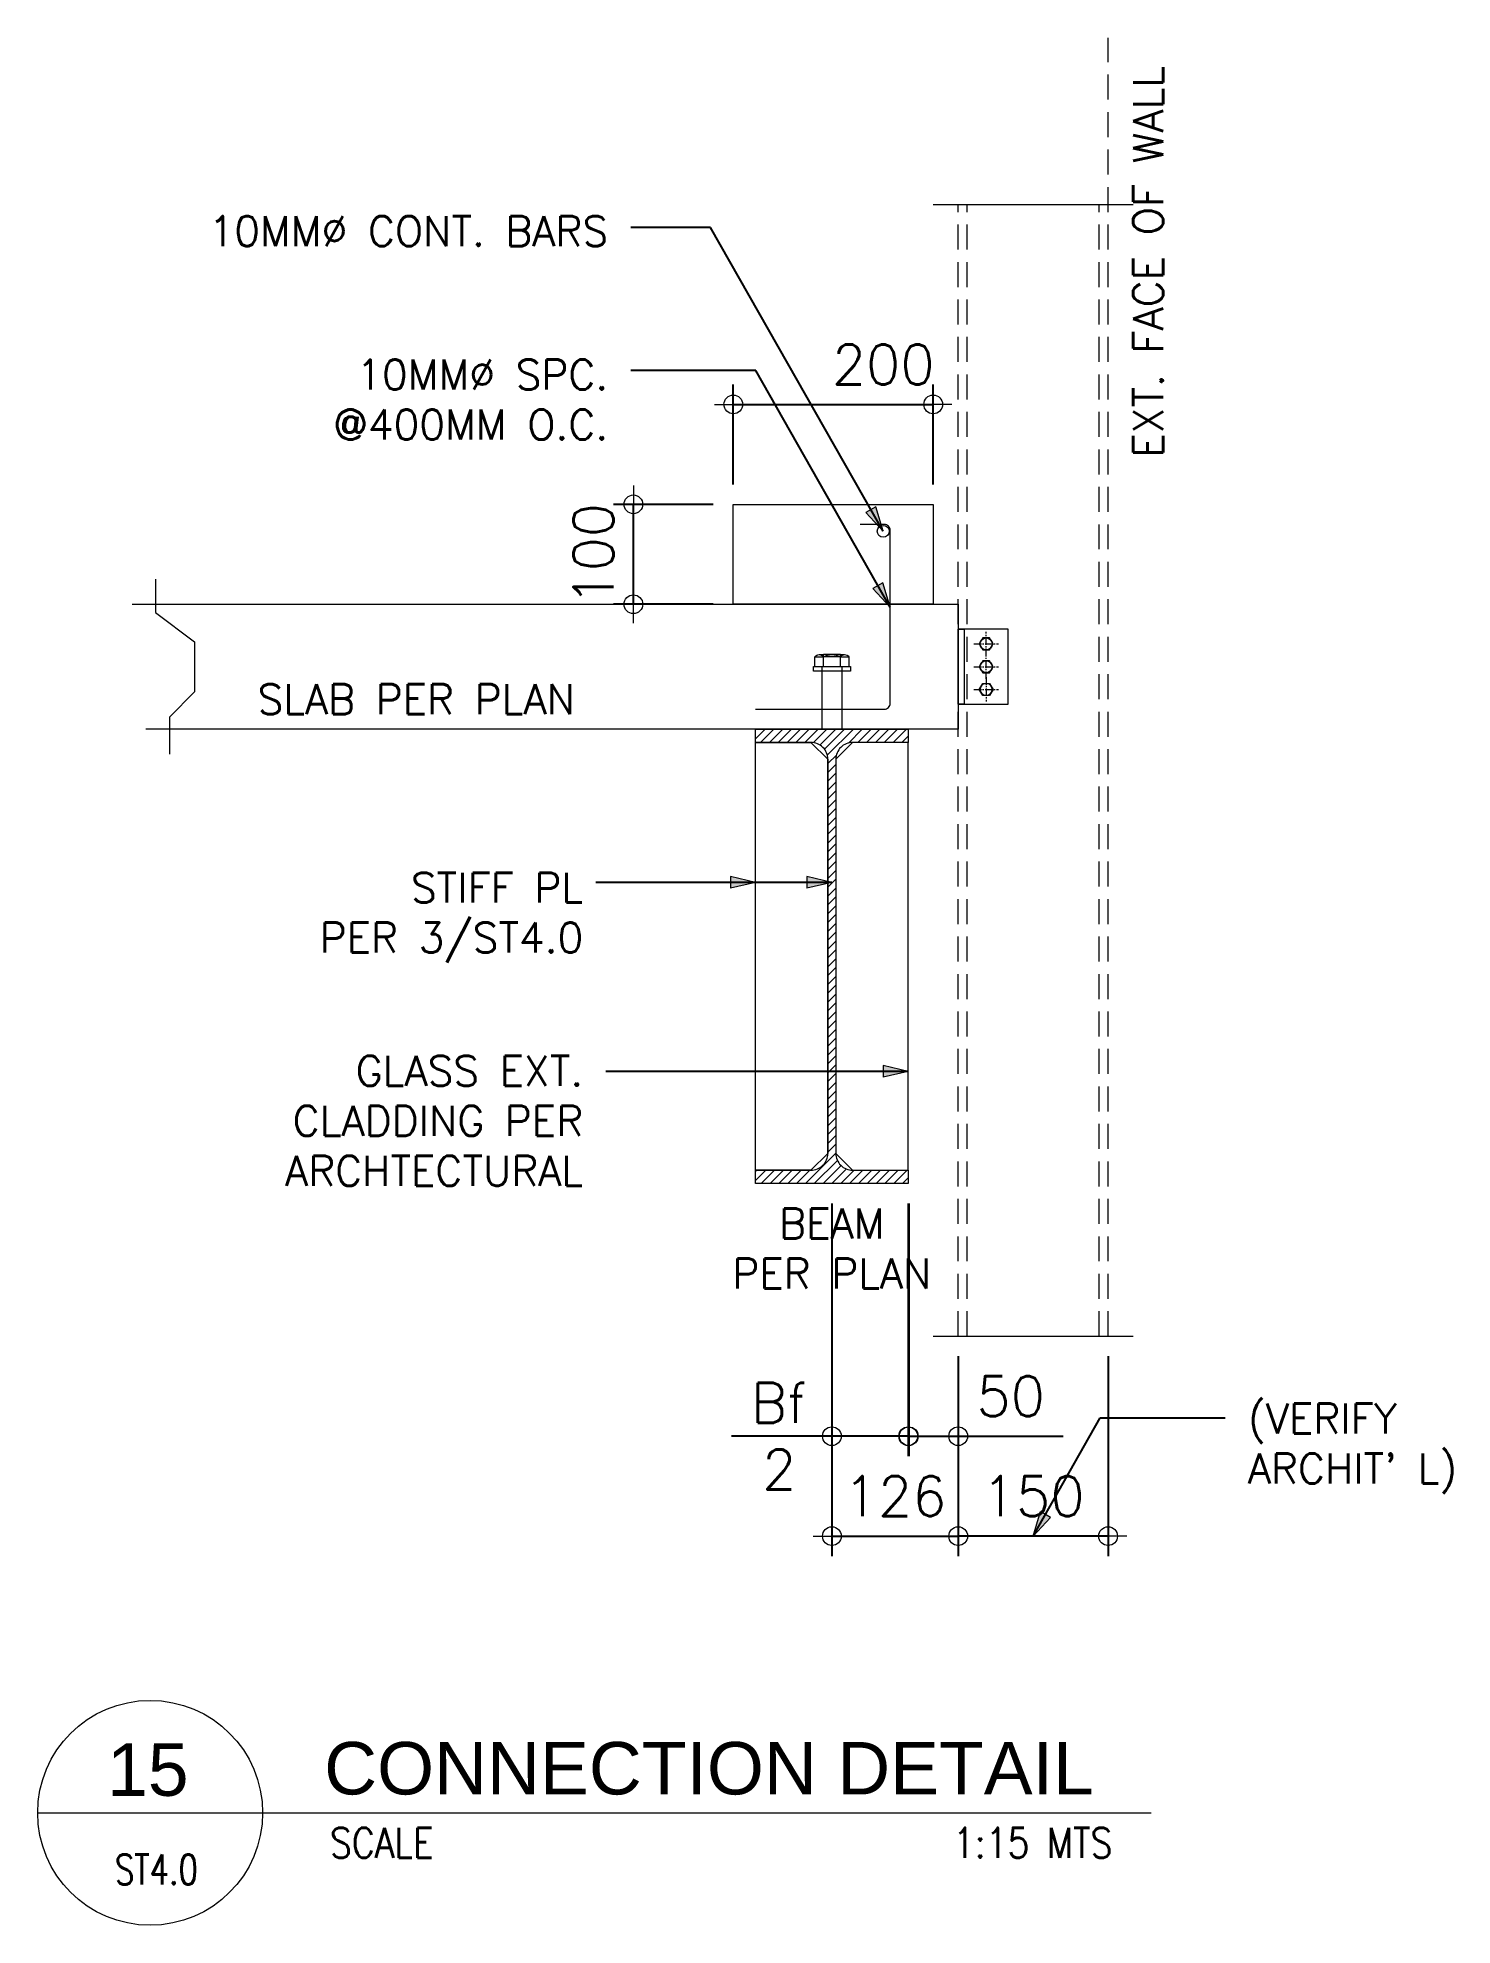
# Model space of a CAD drawing. Header units: millimetres. Extents: x 0 to 437400, y -4782 to 73710.
# Drawn here: x 22528 to 23943, y 4180 to 6069 of the extents above; entities that cross this region are included whole.
import ezdxf
from ezdxf.enums import TextEntityAlignment as Align

# ---------------------------------------------------------------- set-up
doc = ezdxf.new("R2010")
doc.units = ezdxf.units.MM
doc.header["$LTSCALE"] = 10
doc.header["$MEASUREMENT"] = 0
doc.linetypes.add('CENTER2', pattern=[1.125, 0.75, -0.125, 0.125, -0.125])
doc.linetypes.add('HIDDEN', pattern=[0.375, 0.25, -0.125])
doc.layers.get('0').update_dxf_attribs({"lineweight": 9})
for name, color, linetype, lineweight in [('.2 - RED', 1, 'Continuous', 20), ('grid_iden', 1, 'Continuous', 9), ('HATCH', 8, 'Continuous', 5), ('HPROP', 251, 'Continuous', 5), ('S-Ablt', 1, 'Continuous', 9), ('S-ANNO-DIMS', 1, 'Continuous', 5), ('S-Anno-Text', 52, 'Continuous', 15), ('S-DETL-FAST', 40, 'Continuous', 9), ('S-DETL-LN03', 3, 'Continuous', 9), ('S-DETL-RBAR', 7, 'Continuous', 9), ('S_SLAB', 253, 'Continuous', 9), ('WINDOW', 37, 'Continuous', 15)]:
    doc.layers.add(name, color=color, linetype=linetype, lineweight=lineweight)
doc.styles.add('1', font='romans.shx', dxfattribs={"width": 0.85, "height": 60})
doc.styles.add('2', font='simplex.shx', dxfattribs={"width": 0.95, "height": 40})
doc.styles.add('40', font='simplex.shx', dxfattribs={"height": 40})
doc.styles.add('ROMANS12', font='ROMANS.shx', dxfattribs={"height": 1.125})
doc.styles.add('SHEETNAME', font='simplex.shx', dxfattribs={"width": 0.75, "height": 200})
doc.styles.add('TITLE1', font='HELV.shx', dxfattribs={"height": 500})
doc.dimstyles.new('ESCA15', dxfattribs={"dimtxt": 40, "dimasz": 0.25, "dimexe": 20, "dimexo": 20, "dimgap": 20, "dimtad": 1, "dimdec": 0, "dimrnd": 1, "dimdsep": 46, "dimtxsty": '40', "dimblk1": 'ESCADIM_ARW', "dimblk2": 'ESCADIM_ARW', "dimsah": 1, "dimcen": 50, "dimclrd": 256, "dimclre": 256, "dimclrt": 52, "dimadec": 0, "dimazin": 0, "dimtfac": 1, "dimtdec": 0, "dimtofl": 0, "dimtmove": 0, "dimatfit": 3, "dimldrblk": 'ESCADIM_ARW', "dimfxl": 1, "dimtolj": 1, "dimtzin": 0, "dimarcsym": 0})
doc.dimstyles.new('ESCA_ARW$7', dxfattribs={"dimtxt": 200, "dimasz": 1, "dimexe": 100, "dimexo": 100, "dimgap": 100, "dimtad": 1, "dimdec": 0, "dimrnd": 1, "dimdsep": 46, "dimtxsty": '1', "dimblk1": 'dim_arw', "dimblk2": 'dim_arw', "dimsah": 1, "dimcen": 50, "dimclrd": 1, "dimclre": 256, "dimclrt": 52, "dimadec": 0, "dimazin": 0, "dimtfac": 1, "dimtofl": 0, "dimtmove": 0, "dimatfit": 3, "dimldrblk": 'dim_arw', "dimfxl": 1, "dimtolj": 1, "dimtzin": 0, "dimarcsym": 0})

msp = doc.modelspace()

# ---------------------------------------------------------------- texts
at = {"layer": 'S-Anno-Text', "color": 5, "style": 'TITLE1'}
msp.add_text('CONNECTION DETAIL', height=52.5, dxfattribs=at).set_placement((22814.6, 4311.4))
msp.add_text('15', height=52.5, dxfattribs=at).set_placement((22638.2, 4310), align=Align.CENTER)
at = {"layer": 'S-Anno-Text', "style": '2', "width": 0.85}
msp.add_text('SCALE', height=30, dxfattribs=at).set_placement((22820.5, 4248))
msp.add_text('1:15 MTS', height=30, dxfattribs=at).set_placement((23603.3, 4248), align=Align.RIGHT)
at = {"layer": 'S-Anno-Text', "style": 'SHEETNAME', "width": 0.75}
msp.add_text('ST4.0', height=30, dxfattribs=at).set_placement((22646.8, 4221.3), align=Align.CENTER)
at = {"layer": 'S-Anno-Text', "insert": (23624, 5845.2, 0), "char_height": 30, "width": 936.672, "attachment_point": 2, "rotation": 90, "style": 'ROMANS12'}
msp.add_mtext('\\pxqc;EXT. FACE OF WALL', dxfattribs=at)
at = {"layer": 'S-Anno-Text', "char_height": 30, "style": 'ROMANS12'}
for s, insert, width, attachment_point in [('10MM%%C CONT. BARS ', (23098.8, 5860.9, 0), 1104.462, 9), ('10MM%%C SPC. \\P@400MM O.C. ', (23098.8, 5667.2, 0), 1104.462, 9), ('\\pxqr;SLAB PER PLAN', (23065.5, 5392.3, 0), 1104.462, 9), ('STIFF PL\\PPER 3/ST4.0 ', (23073.8, 5143.8, 0), 1104.462, 9), ('GLASS EXT. \\PCLADDING PER \\PARCHTECTURAL', (23073.8, 4920.5, 0), 1104.462, 9), ('\\pxqc;BEAM\\PPER PLAN', (23322.6, 4897.8, 0), 936.672, 2), ("(VERIFY\\PARCHIT' L)", (23738.9, 4612.6, 0), 1104.462, 7)]:
    msp.add_mtext(s, dxfattribs=dict(at, insert=insert, width=width, attachment_point=attachment_point))

# ---------------------------------------------------------------- blocks, each defined once
blk = doc.blocks.new('BOLT', base_point=(6.57903, 3.67975))
for p, q in [((6.57103, 3.68469), (6.57103, 3.67975)), ((6.57503, 3.68469), (6.57103, 3.68469)), ((6.57503, 3.68575), (6.57303, 3.68575)), ((6.57503, 3.67975), (6.57503, 3.68575)), ((6.57503, 3.68575), (6.58303, 3.68575)), ((6.57503, 3.68469), (6.58303, 3.68469)), ((6.58503, 3.68575), (6.58303, 3.68575)), ((6.58303, 3.67975), (6.58303, 3.68575)), ((6.58703, 3.68469), (6.58303, 3.68469)), ((6.58703, 3.67975), (6.58703, 3.68469))]:
    blk.add_line(p, q)
for centre, radius, start, end in [((6.57303, 3.68334), 0.00241, 33.96962, 146.03038), ((6.57903, 3.6777), 0.00805, 60.20585, 119.79415), ((6.58503, 3.68334), 0.00241, 33.96962, 146.03038)]:
    blk.add_arc(centre, radius, start, end)
blk = doc.blocks.new('BOLT20')
at = {"color": 1}
for p, q in [((-18.5, 4.5), (-18.5, 0)), ((18.5, 4.5), (-18.5, 4.5)), ((-18.5, 0), (18.5, 0)), ((18.5, 0), (18.5, 4.5))]:
    blk.add_line(p, q, dxfattribs=at)
at = {"color": 1, "xscale": 2125, "yscale": 2000, "zscale": 2125}
blk.add_blockref('BOLT', (0, 4.5), dxfattribs=at)
blk = doc.blocks.new('HBOLTP')
at = {"color": 0, "linetype": 'ByBlock'}
blk.add_lwpolyline([(-0.25, 0.43), (-0.5, 0), (-0.25, -0.43), (0.25, -0.43), (0.5, 0), (0.25, 0.43)], close=True, dxfattribs=at)
blk.add_circle((0, 0), 0.433, dxfattribs=at)
blk = doc.blocks.new('ESCADIM_ARW')
at = {"color": 9}
blk.add_line((75, 0), (-75, 0), dxfattribs=at)
blk.add_circle((0, 0), 37.5, dxfattribs=at)
blk = doc.blocks.new('*D61')
at = {"layer": 'Defpoints', "color": 0, "transparency": 16777216}
for p in [(23424, 5702.4), (23224, 5602.4), (23424, 5602.4)]:
    blk.add_point(p, dxfattribs=at)
at = {"layer": 'S-ANNO-DIMS', "lineweight": -2, "transparency": 16777216}
for p, q in [((23224, 5622.4), (23224, 5722.4)), ((23424, 5622.4), (23424, 5722.4)), ((23224.2, 5702.4), (23423.7, 5702.4))]:
    blk.add_line(p, q, dxfattribs=at)
at = {"layer": 'S-ANNO-DIMS', "lineweight": -2, "transparency": 16777216, "xscale": 0.25, "yscale": 0.25, "zscale": 0.25, "rotation": 180}
blk.add_blockref('ESCADIM_ARW', (23224, 5702.4), dxfattribs=at)
at = {"layer": 'S-ANNO-DIMS', "lineweight": -2, "transparency": 16777216, "xscale": 0.25, "yscale": 0.25, "zscale": 0.25}
blk.add_blockref('ESCADIM_ARW', (23424, 5702.4), dxfattribs=at)
at = {"layer": 'S-ANNO-DIMS', "color": 52, "transparency": 16777216, "insert": (23374, 5742.4), "char_height": 40, "attachment_point": 5, "style": '40'}
blk.add_mtext('\\A1;200', dxfattribs=at)
blk = doc.blocks.new('*D62')
at = {"layer": 'Defpoints', "color": 0, "transparency": 16777216}
for p in [(23124, 5602.4), (23224, 5602.4), (23224, 5502.4)]:
    blk.add_point(p, dxfattribs=at)
at = {"layer": 'S-ANNO-DIMS', "lineweight": -2, "transparency": 16777216}
for p, q in [((23204, 5602.4), (23104, 5602.4)), ((23124, 5502.7), (23124, 5602.2)), ((23204, 5502.4), (23104, 5502.4))]:
    blk.add_line(p, q, dxfattribs=at)
at = {"layer": 'S-ANNO-DIMS', "lineweight": -2, "transparency": 16777216, "xscale": 0.25, "yscale": 0.25, "zscale": 0.25}
for p, rotation in [((23124, 5602.4), 90), ((23124, 5502.4), 270)]:
    blk.add_blockref('ESCADIM_ARW', p, dxfattribs=dict(at, rotation=rotation))
at = {"layer": 'S-ANNO-DIMS', "color": 52, "transparency": 16777216, "insert": (23084, 5552.4), "char_height": 40, "attachment_point": 5, "rotation": 90, "style": '40'}
blk.add_mtext('\\A1;100', dxfattribs=at)
blk = doc.blocks.new('dim_arw')
h = blk.add_hatch(color=256)
h.paths.add_polyline_path([(-126, 29), (0, 0), (-126, -29, -0.115681), (-133, 0, -0.115681)])
h.paths.add_polyline_path([(-249, 58), (-126, 29, 0.115681), (-133, 0, 0.115681), (-126, -29), (-249, -58)])
for p, q in [((0, 0), (-249, 58)), ((-249, 58), (-249, -58)), ((0, 0), (-249, -58))]:
    blk.add_line(p, q)
blk = doc.blocks.new('*D112')
at = {"layer": 'Defpoints', "color": 0, "transparency": 16777216}
for p in [(23399, 4922.8, 0), (23449, 4769.9, 0), (23449, 4669.9)]:
    blk.add_point(p, dxfattribs=at)
at = {"layer": 'S-ANNO-DIMS', "lineweight": -2, "transparency": 16777216}
for p, q in [((23399, 4902.8), (23399, 4649.9)), ((23449, 4749.9), (23449, 4649.9)), ((23399.2, 4669.9), (23448.7, 4669.9)), ((23449, 4669.9), (23554, 4669.9))]:
    blk.add_line(p, q, dxfattribs=at)
at = {"layer": 'S-ANNO-DIMS', "lineweight": -2, "transparency": 16777216, "xscale": 0.25, "yscale": 0.25, "zscale": 0.25, "rotation": 180}
blk.add_blockref('ESCADIM_ARW', (23399, 4669.9), dxfattribs=at)
at = {"layer": 'S-ANNO-DIMS', "lineweight": -2, "transparency": 16777216, "xscale": 0.25, "yscale": 0.25, "zscale": 0.25}
blk.add_blockref('ESCADIM_ARW', (23449, 4669.9), dxfattribs=at)
at = {"layer": 'S-ANNO-DIMS', "color": 52, "transparency": 16777216, "insert": (23501.6, 4709.9), "char_height": 40, "attachment_point": 5, "style": '40'}
blk.add_mtext('\\A1;50', dxfattribs=at)
blk = doc.blocks.new('*D113')
at = {"layer": 'Defpoints', "color": 0, "transparency": 16777216}
for p in [(23322.6, 4922.8, 0), (23449, 4769.9, 0), (23449, 4569.9)]:
    blk.add_point(p, dxfattribs=at)
at = {"layer": 'S-ANNO-DIMS', "lineweight": -2, "transparency": 16777216}
for p, q in [((23322.6, 4902.8), (23322.6, 4549.9)), ((23449, 4749.9), (23449, 4549.9)), ((23322.8, 4569.9), (23448.7, 4569.9))]:
    blk.add_line(p, q, dxfattribs=at)
at = {"layer": 'S-ANNO-DIMS', "lineweight": -2, "transparency": 16777216, "xscale": 0.25, "yscale": 0.25, "zscale": 0.25, "rotation": 180}
blk.add_blockref('ESCADIM_ARW', (23322.6, 4569.9), dxfattribs=at)
at = {"layer": 'S-ANNO-DIMS', "lineweight": -2, "transparency": 16777216, "xscale": 0.25, "yscale": 0.25, "zscale": 0.25}
blk.add_blockref('ESCADIM_ARW', (23449, 4569.9), dxfattribs=at)
at = {"layer": 'S-ANNO-DIMS', "color": 52, "transparency": 16777216, "insert": (23385.8, 4609.9), "char_height": 40, "attachment_point": 5, "style": '40'}
blk.add_mtext('\\A1;126', dxfattribs=at)
blk = doc.blocks.new('*D114')
at = {"layer": 'Defpoints', "color": 0, "transparency": 16777216}
for p in [(23322.6, 4922.8, 0), (23399.5, 4922.8, 0), (23322.6, 4669.9)]:
    blk.add_point(p, dxfattribs=at)
at = {"layer": 'S-ANNO-DIMS', "lineweight": -2, "transparency": 16777216}
for p, q in [((23322.6, 4902.8), (23322.6, 4649.9)), ((23399.5, 4902.8), (23399.5, 4649.9)), ((23322.6, 4669.9), (23222.3, 4669.9)), ((23399.2, 4669.9), (23322.8, 4669.9))]:
    blk.add_line(p, q, dxfattribs=at)
at = {"layer": 'S-ANNO-DIMS', "lineweight": -2, "transparency": 16777216, "xscale": 0.25, "yscale": 0.25, "zscale": 0.25, "rotation": 180}
blk.add_blockref('ESCADIM_ARW', (23322.6, 4669.9), dxfattribs=at)
at = {"layer": 'S-ANNO-DIMS', "lineweight": -2, "transparency": 16777216, "xscale": 0.25, "yscale": 0.25, "zscale": 0.25}
blk.add_blockref('ESCADIM_ARW', (23399.5, 4669.9), dxfattribs=at)
at = {"layer": 'S-ANNO-DIMS', "color": 52, "transparency": 16777216, "insert": (23269.9, 4669.9), "char_height": 40, "attachment_point": 5, "style": '40'}
blk.add_mtext('\\A1;Bf\\P2', dxfattribs=at)
blk = doc.blocks.new('*D115')
at = {"layer": 'Defpoints', "color": 0, "transparency": 16777216}
for p in [(23449, 4769.9, 0), (23599, 4769.9, 0), (23449, 4569.9)]:
    blk.add_point(p, dxfattribs=at)
at = {"layer": 'S-ANNO-DIMS', "lineweight": -2, "transparency": 16777216}
for p, q in [((23449, 4749.9), (23449, 4549.9)), ((23599, 4749.9), (23599, 4549.9)), ((23598.7, 4569.9), (23449.2, 4569.9))]:
    blk.add_line(p, q, dxfattribs=at)
at = {"layer": 'S-ANNO-DIMS', "lineweight": -2, "transparency": 16777216, "xscale": 0.25, "yscale": 0.25, "zscale": 0.25, "rotation": 180}
blk.add_blockref('ESCADIM_ARW', (23449, 4569.9), dxfattribs=at)
at = {"layer": 'S-ANNO-DIMS', "lineweight": -2, "transparency": 16777216, "xscale": 0.25, "yscale": 0.25, "zscale": 0.25}
blk.add_blockref('ESCADIM_ARW', (23599, 4569.9), dxfattribs=at)
at = {"layer": 'S-ANNO-DIMS', "color": 52, "transparency": 16777216, "insert": (23524, 4609.9), "char_height": 40, "attachment_point": 5, "style": '40'}
blk.add_mtext('\\A1;150', dxfattribs=at)

# ---------------------------------------------------------------- dimensions: what is measured, and where the dimension line sits
at = {"layer": 'S-ANNO-DIMS'}
dim = msp.add_linear_dim(base=(23424, 5702.4, 0), p1=(23224, 5602.4, 0), p2=(23424, 5602.4, 0), dimstyle='ESCA15', override={"dimtxt": 30}, dxfattribs=at)
dim.commit()
dim.dimension.update_dxf_attribs({"geometry": '*D61', "text_midpoint": (23374, 5702.4, 0), "dimtype": 160})
for base, p1, p2, angle, picture, middle in [((23124, 5602.4, 0), (23224, 5502.4, 0), (23224, 5602.4, 0), 90, '*D62', (23124, 5552.4, 0)), ((23449, 4569.9), (23599, 4769.9, 0), (23449, 4769.9, 0), 180, '*D115', (23524, 4569.9))]:
    dim = msp.add_linear_dim(base=base, p1=p1, p2=p2, angle=angle, dimstyle='ESCA15', dxfattribs=at)
    dim.commit()
    dim.dimension.update_dxf_attribs({"geometry": picture, "text_midpoint": middle, "dimtype": 160})
dim = msp.add_linear_dim(base=(23322.6, 4669.9), p1=(23399.5, 4922.8, 0), p2=(23322.6, 4922.8, 0), angle=180, text='Bf\\X2', dimstyle='ESCA15', dxfattribs=at)
dim.commit()
dim.dimension.update_dxf_attribs({"geometry": '*D114', "text_midpoint": (23269.9, 4669.9), "dimtype": 160})
for base, p1, picture, middle in [((23449, 4569.9), (23322.6, 4922.8, 0), '*D113', (23385.8, 4569.9)), ((23449, 4669.9), (23399, 4922.8, 0), '*D112', (23501.6, 4669.9))]:
    dim = msp.add_linear_dim(base=base, p1=p1, p2=(23449, 4769.9, 0), dimstyle='ESCA15', dxfattribs=at)
    dim.commit()
    dim.dimension.update_dxf_attribs({"geometry": picture, "text_midpoint": middle, "dimtype": 160})

# ---------------------------------------------------------------- hatches: boundary and pattern name
at = {"layer": 'HATCH'}
h = msp.add_hatch(dxfattribs=at)
h.set_pattern_fill('ANSI31', color=254, scale=50, style=0)
h.set_pattern_definition([(45, (-18226.0315, -1721.313), (-4.4194174, 4.4194174), [])])
edge = h.paths.add_edge_path()
edge.add_line((23322.6, 4922.8), (23246.2, 4922.8))
edge.add_line((23246.2, 4922.8), (23246.2, 4936.1))
edge.add_line((23246.2, 4936.1), (23301.7, 4936.1))
edge.add_arc((23301.7, 4952.9), 16.8, 270, 360)
edge.add_line((23318.6, 4952.9), (23318.6, 5347.3))
edge.add_arc((23301.7, 5347.3), 16.8, 0, 90)
edge.add_line((23301.7, 5364.1), (23246.2, 5364.1))
edge.add_line((23246.2, 5364.1), (23246.2, 5377.4))
edge.add_line((23246.2, 5377.4), (23399, 5377.4))
edge.add_line((23399, 5377.4), (23399, 5364.1))
edge.add_line((23399, 5364.1), (23343.4, 5364.1))
edge.add_arc((23343.4, 5347.3), 16.8, 90, 180)
edge.add_line((23326.6, 5347.3), (23326.6, 4952.9))
edge.add_arc((23343.4, 4952.9), 16.8, 180, 270)
edge.add_line((23343.4, 4936.1), (23399, 4936.1))
edge.add_line((23399, 4936.1), (23399, 4922.8))
edge.add_line((23399, 4922.8), (23322.6, 4922.8))

# ---------------------------------------------------------------- linework, layer by layer
at = {"layer": '.2 - RED', "elevation": 0}
for points in [[(23449, 5402.4), (23499, 5402.4), (23499, 5477.4), (23449, 5477.4)], [(23455, 5402.4), (23449, 5402.4), (23449, 5477.4), (23455, 5477.4)], [(23246.2, 5364.1), (23301.7, 5364.1), (23318.6, 5347.3), (23318.6, 4952.9), (23301.7, 4936.1), (23246.2, 4936.1)], [(23399, 5364.1), (23343.4, 5364.1), (23326.6, 5347.3), (23326.6, 4952.9), (23343.4, 4936.1), (23399, 4936.1)]]:
    msp.add_lwpolyline(points, close=True, dxfattribs=at)
at = {"color": 1}
for p, q in [((23424, 5902.4, 0), (23624, 5902.4, 0)), ((23424, 4769.9, 0), (23624, 4769.9, 0))]:
    msp.add_line(p, q, dxfattribs=at)
at = {"layer": 'grid_iden', "elevation": 0}
msp.add_lwpolyline([(22646, 5527.4), (22646, 5494.3), (22684.8, 5464.9), (22684.8, 5414.9), (22659.8, 5389.4), (22659.8, 5352.4)], dxfattribs=at)
at = {"layer": 'HPROP', "color": 1}
for p, q in [((23312.6, 5440, 0), (23312.6, 5377.4, 0)), ((23332.6, 5440, 0), (23332.6, 5377.4, 0)), ((23376.1, 5377.4, 0), (23396.1, 5377.4, 0))]:
    msp.add_line(p, q, dxfattribs=at)
at = {"layer": 'S-ANNO-DIMS', "linetype": 'CENTER2'}
for p, q in [((23464.7, 5462.7, 0), (23489.2, 5462.7, 0)), ((23477, 5450.5, 0), (23477, 5474.9, 0)), ((23464.7, 5439.9, 0), (23489.2, 5439.9, 0)), ((23477, 5427.7, 0), (23477, 5452.2, 0)), ((23477, 5429.4, 0), (23477, 5405, 0)), ((23464.7, 5417.2, 0), (23489.2, 5417.2, 0))]:
    msp.add_line(p, q, dxfattribs=at)
at = {"layer": 'S-Anno-Text', "color": 1}
msp.add_line((22528, 4293), (23642, 4293), dxfattribs=at)
msp.add_circle((22640.5, 4293), 112.5, dxfattribs=at)
at = {"layer": 'S-DETL-LN03', "elevation": 0}
msp.add_lwpolyline([(23322.6, 4922.8), (23246.2, 4922.8), (23246.2, 4936.1), (23301.7, 4936.1, 0.414214), (23318.6, 4952.9), (23318.6, 5347.3, 0.414214), (23301.7, 5364.1), (23246.2, 5364.1), (23246.2, 5377.4), (23399, 5377.4), (23399, 5364.1), (23343.4, 5364.1, 0.414214), (23326.6, 5347.3), (23326.6, 4952.9, 0.414214), (23343.4, 4936.1), (23399, 4936.1), (23399, 4922.8), (23322.6, 4922.8)], format="xyb", dxfattribs=at)
at = {"layer": 'S-DETL-RBAR', "elevation": 0}
msp.add_lwpolyline([(23246.2, 5397.4), (23375, 5397.4, 0.414214), (23381, 5403.4), (23381, 5576.4, 0.414214), (23375, 5582.4), (23351, 5582.4)], format="xyb", dxfattribs=at)
at = {"layer": 'S-DETL-RBAR'}
msp.add_circle((23374, 5575.4, 0), 6, dxfattribs=at)
at = {"layer": 'S_SLAB', "elevation": 0}
msp.add_lwpolyline([(23424, 5502.4), (23224, 5502.4), (23224, 5602.4), (23424, 5602.4)], close=True, dxfattribs=at)
msp.add_lwpolyline([(22622.4, 5502.4), (23449, 5502.4), (23449, 5377.4), (22636.2, 5377.4)], dxfattribs=at)
at = {"layer": 'WINDOW', "linetype": 'HIDDEN', "lineweight": 15, "ltscale": 10}
for p, q in [((23599, 4769.9, 0), (23599, 6069.3, 0)), ((23449, 4769.9, 0), (23449, 5902.4, 0)), ((23458, 4769.9, 0), (23458, 5902.4, 0)), ((23590, 4769.9, 0), (23590, 5902.4, 0))]:
    msp.add_line(p, q, dxfattribs=at)

# ---------------------------------------------------------------- block references
at = {"layer": 'S-Ablt', "color": 1, "xscale": -1}
msp.add_blockref('BOLT20', (23322.6, 5435.5, 0), dxfattribs=at)
at = {"layer": 'S-DETL-FAST', "linetype": 'ByBlock', "xscale": 13.85640646055377, "yscale": 13.85640646055377, "zscale": 13.85640646055377, "rotation": 180}
for p in [(23477, 5462.7, 0), (23477, 5439.9, 0)]:
    msp.add_blockref('HBOLTP', p, dxfattribs=at)
at = {"layer": 'S-DETL-FAST', "linetype": 'ByBlock', "xscale": -13.85640646055377, "yscale": 13.85640646055377, "zscale": 13.85640646055377}
msp.add_blockref('HBOLTP', (23477, 5417.2, 0), dxfattribs=at)

msp.set_redraw_order([(e.dxf.handle, doc.entitydb.next_handle()) for e in msp.query("TEXT MTEXT ATTDEF DIMENSION ARC_DIMENSION")])  # texts and dimensions are drawn at this point

# ---------------------------------------------------------------- leaders
at = {"layer": 'S-Anno-Text'}
for points in [[(23374, 5575.4, 0), (23201.3, 5879.4, 0), (23121.4, 5879.4, 0)], [(23381, 5499.4, 0), (23246.4, 5736.2, 0), (23121.4, 5736.2, 0)], [(23322.6, 5224.1, 0), (23086.4, 5224.1, 0)], [(23246.2, 5224.1, 0), (23086.4, 5224.1, 0)], [(23399, 5034.9, 0), (23096.4, 5034.9, 0)], [(23524, 4569.9), (23591.2, 4688.3), (23716.3, 4688.3)]]:
    msp.add_leader(points, dimstyle='ESCA_ARW$7', override={"dimscale": 0.05, "dimasz": 2}, dxfattribs=at)

doc.saveas('drawing.dxf')
